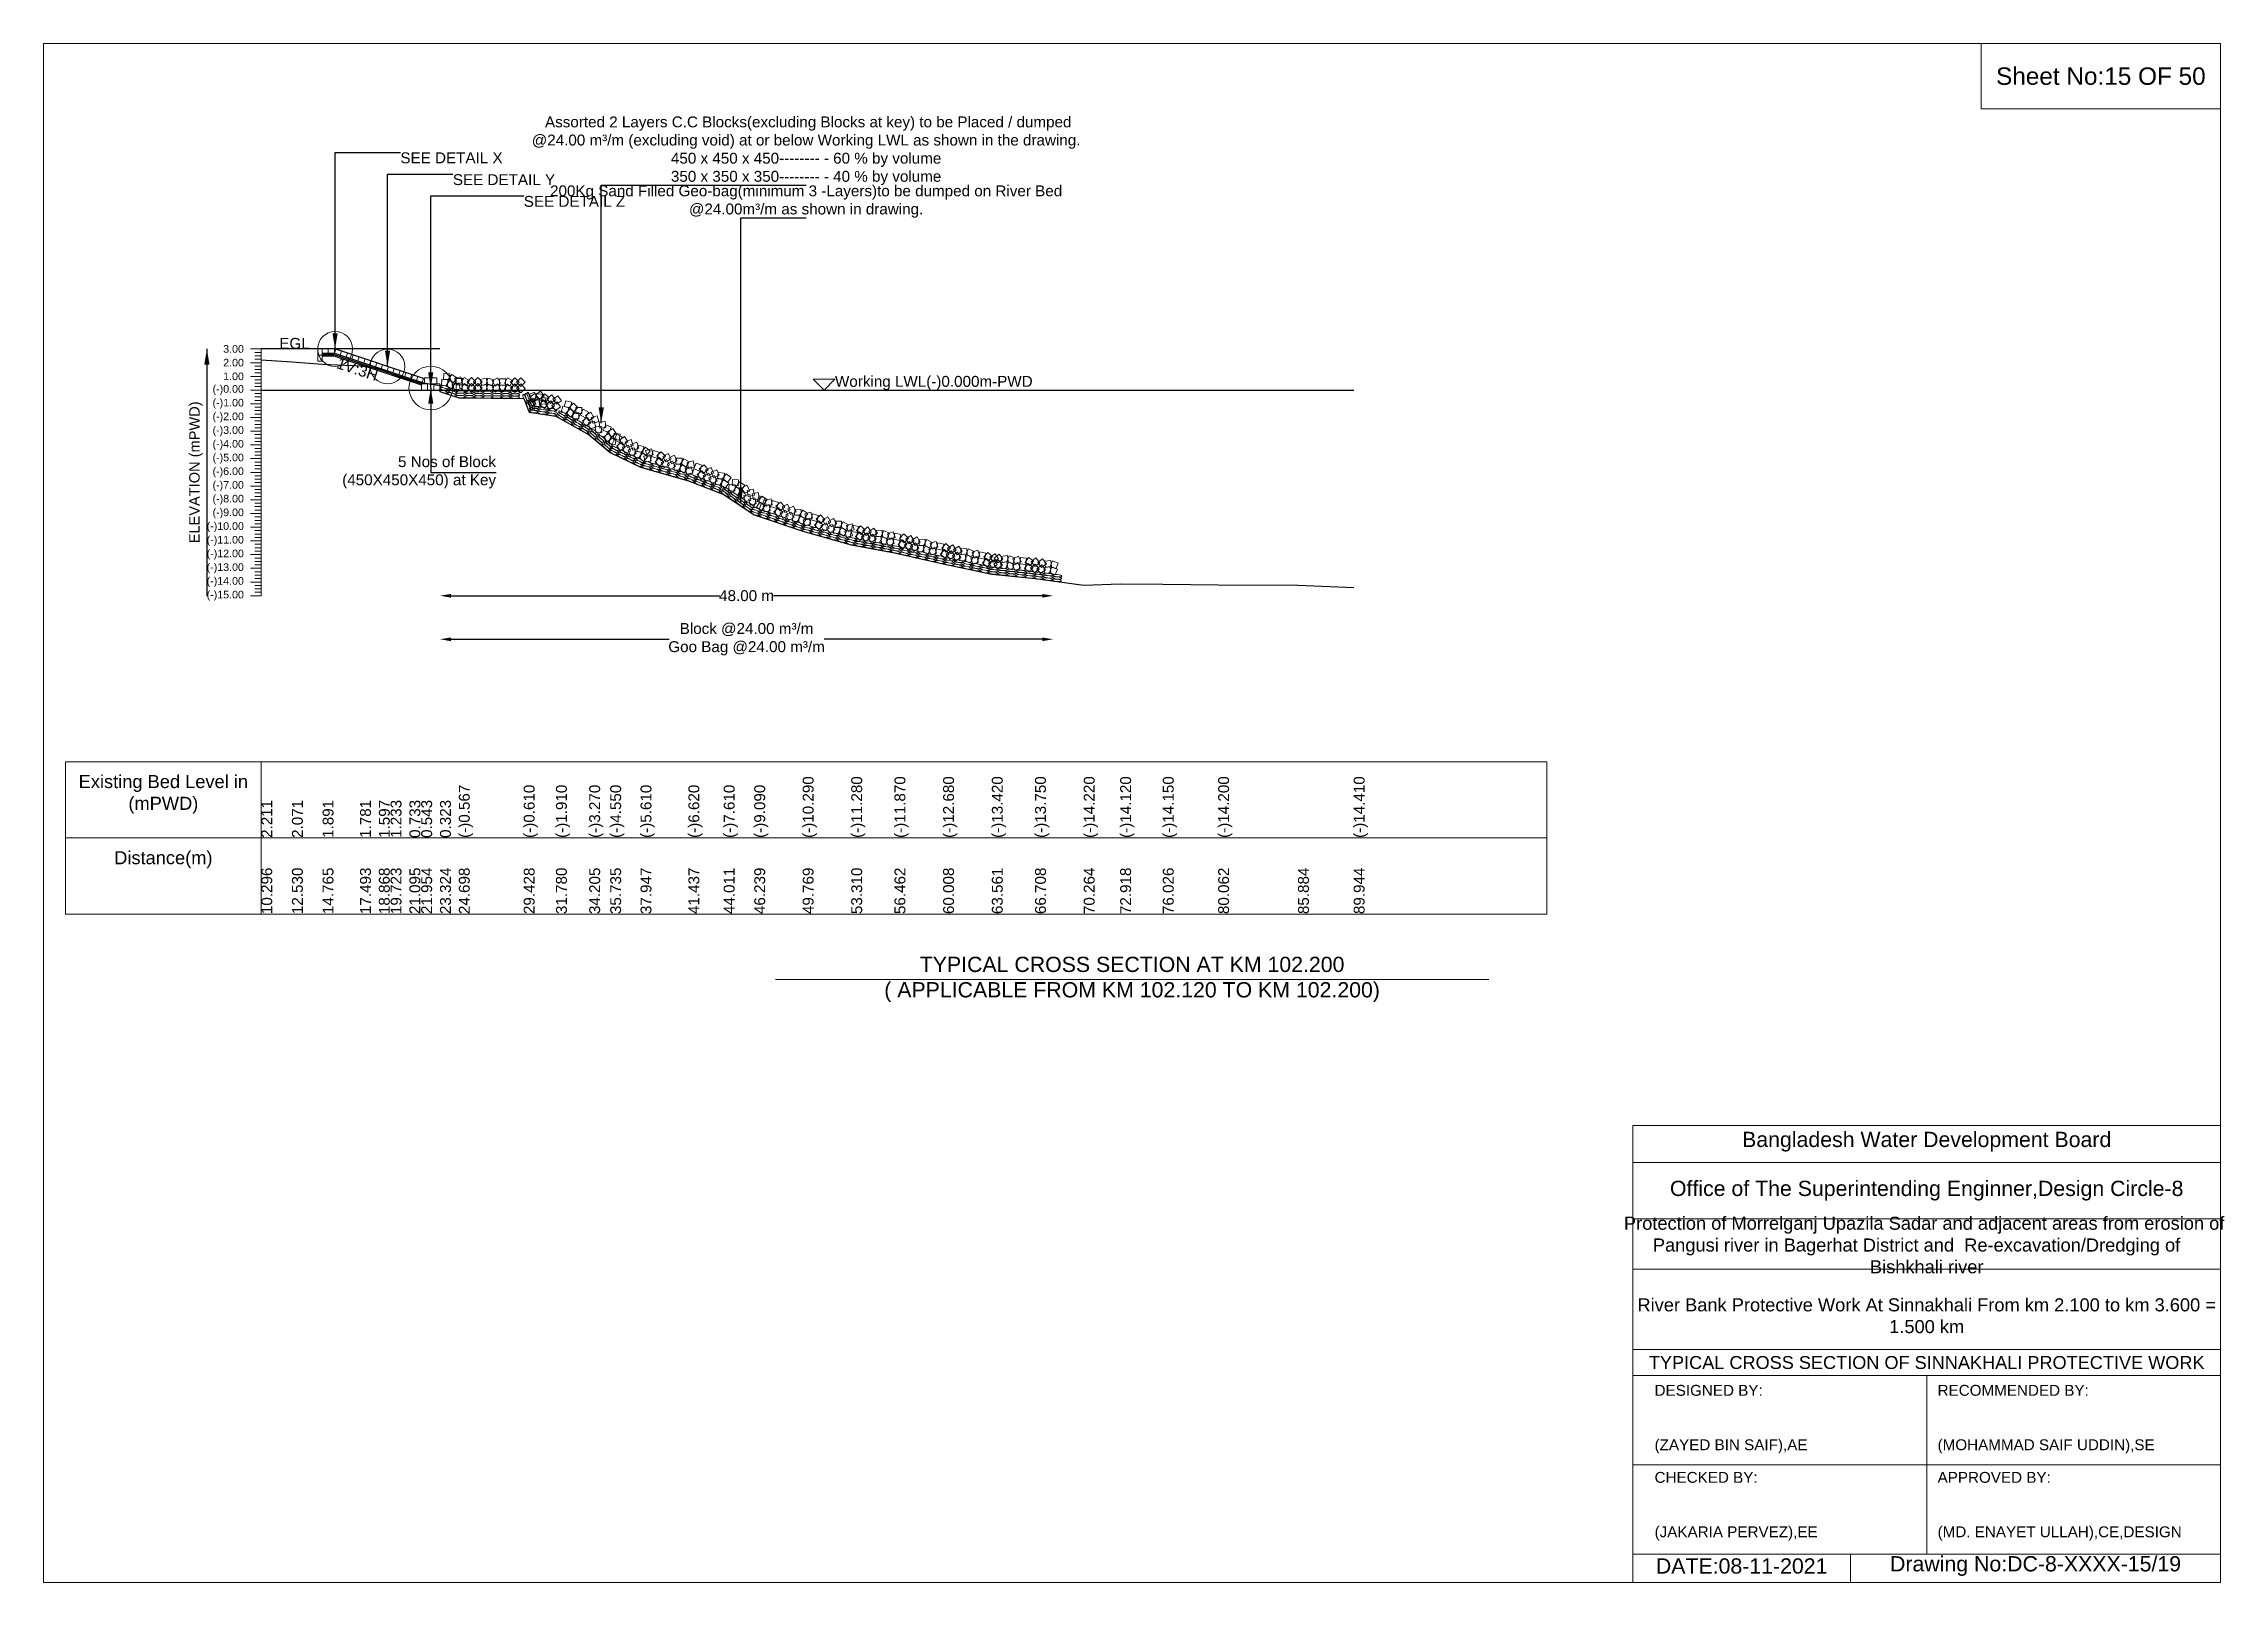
# Model space of a CAD drawing. Header units: inches. Extents: x 89000 to 380017, y -7071 to 0.
# Drawn here: x 310000 to 320017, y -7071 to 0 of the extents above; entities that cross this region are included whole.
import ezdxf

# ---------------------------------------------------------------- set-up
doc = ezdxf.new("R2010")
doc.units = ezdxf.units.IN
doc.header["$LTSCALE"] = 7
doc.header["$MEASUREMENT"] = 0
for name, color, linetype, lineweight in [('Cross section Data Border', 7, 'Continuous', 9), ('Cross Section Labels', 7, 'Continuous', 9), ('Existing_Bed_Level for Xsection', 7, 'Continuous', 25), ('Long Section Labels', 7, 'Continuous', 9)]:
    doc.layers.add(name, color=color, linetype=linetype, lineweight=lineweight)
doc.styles.get("Standard").update_dxf_attribs({"font": 'arial.ttf'})
doc.dimstyles.new('Appron Lebeling Style', dxfattribs={"dimtxt": 50, "dimasz": 50, "dimexe": 0.18, "dimexo": 0.0625, "dimgap": 0.09, "dimtad": 0, "dimtih": 1, "dimtoh": 1, "dimdec": 4, "dimzin": 0, "dimdsep": 46, "dimtxsty": 'Standard', "dimcen": 0.09, "dimse1": 1, "dimse2": 1, "dimadec": 0, "dimazin": 0, "dimtfac": 1, "dimtdec": 4, "dimtofl": 0, "dimtmove": 0, "dimatfit": 3, "dimfxl": 1, "dimtolj": 1, "dimtzin": 0, "dimarcsym": 0})
doc.dimstyles.get("Standard").update_dxf_attribs({"dimtxt": 0.18, "dimasz": 0.18, "dimexe": 0.18, "dimexo": 0.0625, "dimgap": 0.09, "dimtad": 0, "dimtih": 1, "dimtoh": 1, "dimdec": 4, "dimzin": 0, "dimdsep": 46, "dimtxsty": 'Standard', "dimcen": 0.09, "dimadec": 0, "dimazin": 0, "dimtfac": 1, "dimtdec": 4, "dimtofl": 0, "dimtmove": 0, "dimatfit": 3, "dimfxl": 1, "dimtolj": 1, "dimtzin": 0, "dimarcsym": 0})

msp = doc.modelspace()

# ---------------------------------------------------------------- texts
at = {"layer": 'Cross section Data Border', "char_height": 60, "width": 800, "attachment_point": 5}
for s, insert in [('Existing Bed Level in (mPWD)', (310550, -3450)), ('Distance(m)', (310550, -3750))]:
    msp.add_mtext(s, dxfattribs=dict(at, insert=insert))
at = {"layer": 'Cross Section Labels'}
for s, insert, char_height, attachment_point in [('Sheet No:15 OF 50', (319450, -150), 80, 5), (' Assorted 2 Layers C.C Blocks(excluding Blocks at key) to be Placed / dumped^J@24.00 m³/m (excluding void) at or below Working LWL as shown in the drawing.^J450 x 450 x 450-------- - 60 % by volume^J350 x 350 x 350-------- - 40 % by volume', (313502.6122, -650), 50, 8), ('SEE DETAIL X', (311638.82518, -500), 50, 1), ('SEE DETAIL Y', (311879.80018, -600), 50, 1), ('SEE DETAIL Z', (312205.82518, -700), 50, 1), ('200Kg Sand Filled Geo-bag(minimum 3 -Layers)to be dumped on River Bed^J@24.00m³/m as shown in drawing.', (313502.6122, -800), 50, 8), ('EGL', (311222.35813, -1403.17), 50, 9), ('Working LWL(-)0.000m-PWD', (313635.17518, -1592.17), 50, 7), ('5 Nos of Block ^J(450X450X450) at Key', (312078.25018, -1970.17), 50, 6), ('TYPICAL CROSS SECTION AT KM 102.200^J( APPLICABLE FROM KM 102.120 TO KM 102.200)', (315000, -4300), 70, 5), ('Bangladesh Water Development Board', (318650, -5046), 70, 5), ('Office of The Superintending Enginner,Design Circle-8', (318650, -5271), 70, 5)]:
    msp.add_mtext(s, dxfattribs=dict(at, insert=insert, char_height=char_height, attachment_point=attachment_point))
at = {"layer": 'Cross Section Labels', "insert": (311449.3515, -1473.21602), "char_height": 50, "attachment_point": 2, "rotation": 341.565051177}
msp.add_mtext('1V:3H', dxfattribs=at)
at = {"layer": 'Cross Section Labels'}
for s, insert, char_height, width, attachment_point in [('Protection of Morrelganj Upazila Sadar and adjacent areas from erosion of  Pangusi river in Bagerhat District and  Re-excavation/Dredging of     Bishkhali river', (318650, -5521), 60, 2800, 5), ('River Bank Protective Work At Sinnakhali From km 2.100 to km 3.600 = 1.500 km', (318650, -5846), 60, 2700, 5), ('TYPICAL CROSS SECTION OF SINNAKHALI PROTECTIVE WORK', (318650, -6061), 59.5765532, 2800, 5), ('DESIGNED BY:^J^J^J(ZAYED BIN SAIF),AE', (317400, -6321), 50, 1400, 4), ('RECOMMENDED BY:^J^J^J(MOHAMMAD SAIF UDDIN),SE', (318700, -6321), 50, 1400, 4), ('CHECKED BY:^J^J^J(JAKARIA PERVEZ),EE', (317400, -6721), 50, 1400, 4), ('APPROVED BY:^J^J^J(MD. ENAYET ULLAH),CE,DESIGN', (318700, -6721), 50, 1400, 4), ('DATE:08-11-2021', (317800, -6996), 70, 1400, 5), ('Drawing No:DC-8-XXXX-15/19', (319150, -6996), 70, 2200, 5)]:
    msp.add_mtext(s, dxfattribs=dict(at, insert=insert, char_height=char_height, width=width, attachment_point=attachment_point))
at = {"layer": 'Long Section Labels', "char_height": 35, "attachment_point": 6}
for s, insert in [('3.00', (310920, -1403.17)), ('2.00', (310920, -1466.17)), ('(-)0.00', (310920, -1592.17)), ('1.00', (310920, -1529.17)), ('(-)1.00', (310920, -1655.17)), ('(-)2.00', (310920, -1718.17)), ('(-)3.00', (310920, -1781.17)), ('(-)4.00', (310920, -1844.17)), ('(-)5.00', (310920, -1907.17)), ('(-)6.00', (310920, -1970.17)), ('(-)7.00', (310920, -2033.17)), ('(-)8.00', (310920, -2096.17)), ('(-)10.00', (310920, -2222.17)), ('(-)9.00', (310920, -2159.17)), ('(-)11.00', (310920, -2285.17)), ('(-)12.00', (310920, -2348.17)), ('(-)13.00', (310920, -2411.17)), ('(-)14.00', (310920, -2474.17)), ('(-)15.00', (310920, -2537.17))]:
    msp.add_mtext(s, dxfattribs=dict(at, insert=insert))
at = {"layer": 'Long Section Labels', "rotation": 90}
for s, insert, char_height, attachment_point in [('ELEVATION (mPWD)', (310700, -1970.17), 48, 5), ('(-)10.290', (313486.85182, -3650), 50, 1), ('(-)11.280', (313709.93124, -3650), 50, 1), ('(-)11.870', (313908.50504, -3650), 50, 1), ('(-)12.680', (314131.90026, -3650), 50, 1), ('(-)13.420', (314355.71794, -3650), 50, 1), ('(-)13.750', (314553.99948, -3650), 50, 1), ('(-)14.220', (314777.99399, -3650), 50, 1), ('(-)14.220', (314777.99399, -3650), 50, 1), ('(-)14.120', (314945.1943, -3650), 50, 1), ('(-)14.150', (315141.03291, -3650), 50, 1), ('(-)14.200', (315395.31126, -3650), 50, 1), ('(-)14.410', (316017.87422, -3650), 50, 1), ('2.211', (311000, -3650), 50, 1), ('2.071', (311140.76304, -3650), 50, 1), ('1.891', (311281.55915, -3650), 50, 1), ('1.781', (311453.42521, -3650), 50, 1), ('1.597', (311540.05692, -3650), 50, 1), ('1.233', (311593.92953, -3650), 50, 1), ('0.733', (311680.36176, -3650), 50, 1), ('0.543', (311734.5087, -3650), 50, 1), ('0.323', (311820.77518, -3650), 50, 1), ('(-)0.567', (311907.36052, -3650), 50, 1), ('(-)0.610', (312205.33161, -3650), 50, 1), ('(-)1.910', (312353.54662, -3650), 50, 1), ('(-)3.270', (312506.30685, -3650), 50, 1), ('(-)4.550', (312602.68892, -3650), 50, 1), ('(-)5.610', (312742.05721, -3650), 50, 1), ('(-)6.620', (312961.88732, -3650), 50, 1), ('(-)7.610', (313124.09112, -3650), 50, 1), ('(-)9.090', (313264.40156, -3650), 50, 1), ('10.296', (311000, -4000), 50, 1), ('12.530', (311140.76304, -4000), 50, 1), ('14.765', (311281.55915, -4000), 50, 1), ('17.493', (311453.42521, -4000), 50, 1), ('18.868', (311540.05692, -4000), 50, 1), ('19.723', (311593.92953, -4000), 50, 1), ('21.095', (311680.36176, -4000), 50, 1), ('21.954', (311734.5087, -4000), 50, 1), ('23.324', (311820.77518, -4000), 50, 1), ('23.324', (311820.77518, -4000), 50, 1), ('24.698', (311907.36052, -4000), 50, 1), ('29.428', (312205.33161, -4000), 50, 1), ('31.780', (312353.54662, -4000), 50, 1), ('34.205', (312506.30685, -4000), 50, 1), ('35.735', (312602.68892, -4000), 50, 1), ('37.947', (312742.05721, -4000), 50, 1), ('41.437', (312961.88732, -4000), 50, 1), ('44.011', (313124.09112, -4000), 50, 1), ('46.239', (313264.40156, -4000), 50, 1), ('49.769', (313486.85182, -4000), 50, 1), ('53.310', (313709.93124, -4000), 50, 1), ('56.462', (313908.50504, -4000), 50, 1), ('60.008', (314131.90026, -4000), 50, 1), ('63.561', (314355.71794, -4000), 50, 1), ('66.708', (314553.99948, -4000), 50, 1), ('70.264', (314777.99399, -4000), 50, 1), ('72.918', (314945.1943, -4000), 50, 1), ('76.026', (315141.03291, -4000), 50, 1), ('80.062', (315395.31126, -4000), 50, 1), ('85.884', (315762.04476, -4000), 50, 1), ('89.944', (316017.87422, -4000), 50, 1)]:
    msp.add_mtext(s, dxfattribs=dict(at, insert=insert, char_height=char_height, attachment_point=attachment_point))

# ---------------------------------------------------------------- blocks, each defined once
blk = doc.blocks.new('*D27')
at = {"layer": 'Cross Section Labels', "color": 0, "lineweight": -2, "transparency": 16777216}
for p, q in [((311871, -2537), (313106, -2537)), ((314587, -2537), (313353, -2537))]:
    blk.add_line(p, q, dxfattribs=at)
at = {"layer": 'Cross Section Labels', "color": 0, "transparency": 16777216}
for points in [[(311871, -2529), (311871, -2546), (311821, -2537)], [(314587, -2529), (314587, -2546), (314637, -2537)]]:
    blk.add_solid(points, dxfattribs=at)
at = {"layer": 'Defpoints', "color": 0, "transparency": 16777216}
for p in [(311821, -1592), (314637, -2469), (314637, -2537)]:
    blk.add_point(p, dxfattribs=at)
at = {"layer": 'Cross Section Labels', "color": 0, "transparency": 16777216, "insert": (313229, -2537), "char_height": 50, "attachment_point": 5}
blk.add_mtext('\\A1;48.00 m', dxfattribs=at)
blk = doc.blocks.new('*D28')
at = {"layer": 'Cross Section Labels', "color": 0, "lineweight": -2, "transparency": 16777216}
for p, q in [((311871, -2737), (312873, -2737)), ((314587, -2737), (313585, -2737))]:
    blk.add_line(p, q, dxfattribs=at)
at = {"layer": 'Cross Section Labels', "color": 0, "transparency": 16777216}
for points in [[(311871, -2729), (311871, -2746), (311821, -2737)], [(314587, -2729), (314587, -2746), (314637, -2737)]]:
    blk.add_solid(points, dxfattribs=at)
at = {"layer": 'Defpoints', "color": 0, "transparency": 16777216}
for p in [(311821, -1592), (314637, -2469), (314637, -2737)]:
    blk.add_point(p, dxfattribs=at)
at = {"layer": 'Cross Section Labels', "color": 0, "transparency": 16777216, "insert": (313229, -2737), "char_height": 50, "attachment_point": 5}
blk.add_mtext('\\A1;Block @24.00 m³/m ^JGoo Bag @24.00 m³/m ', dxfattribs=at)

# ---------------------------------------------------------------- dimensions: what is measured, and where the dimension line sits
at = {"layer": 'Cross Section Labels'}
for base, text, picture, middle in [((314637.41069, -2537.17), '48.00 m', '*D27', (313229.09294, -2537.17)), ((314637.41069, -2737.17), 'Block @24.00 m³/m ^JGoo Bag @24.00 m³/m ', '*D28', (313229.09294, -2737.17))]:
    dim = msp.add_linear_dim(base=base, p1=(311820.77518, -1592.17), p2=(314637.41069, -2469.44619), text=text, dimstyle='Appron Lebeling Style', dxfattribs=at)
    dim.commit()
    dim.dimension.update_dxf_attribs({"geometry": picture, "text_midpoint": middle})

# ---------------------------------------------------------------- linework, layer by layer
at = {"layer": 'Cross section Data Border'}
msp.add_lwpolyline([(310100, -3300), (316905.42684, -3300), (316905.42684, -4000), (310100, -4000)], close=True, dxfattribs=at)
for points in [[(311000, -3300), (311000, -4000)], [(310100, -3650), (316905.42684, -3650)]]:
    msp.add_lwpolyline(points, dxfattribs=at)
at = {"layer": 'Cross Section Labels'}
for points in [[(310000, 0), (320000, 0), (320000, -7071), (310000, -7071)], [(318900, 0), (320000, 0), (320000, -300), (318900, -300)], [(313585.17518, -1592.17), (313635.17518, -1542.17), (313535.17518, -1542.17)]]:
    msp.add_lwpolyline(points, close=True, dxfattribs=at)
for points in [[(313362, -4300), (315000, -4300), (316638, -4300)], [(317300, -7071), (317300, -4971), (320000, -4971)], [(317300, -5141), (320000, -5141)], [(317300, -5401), (320000, -5401)], [(317300, -5631), (320000, -5631)], [(317300, -6001), (320000, -6001)], [(317300, -6121), (320000, -6121)], [(318650, -6121), (318650, -6941)], [(317300, -6531), (320000, -6531)], [(317300, -6941), (320000, -6941)], [(318300, -6941), (318300, -7071)]]:
    msp.add_lwpolyline(points, dxfattribs=at)
for centre, radius in [((311338.82518, -1403.17), 80), ((311579.80018, -1483.495), 80), ((311778.25018, -1582.72), 100)]:
    msp.add_circle(centre, radius, dxfattribs=at)
at = {"layer": 'Existing_Bed_Level for Xsection'}
for points in [[(311820.77518, -1403.17), (311000, -1403.17)], [(311000, -1452.877), (311140.76304, -1461.697), (311281.55915, -1473.037), (311453.42521, -1479.967), (311540.05692, -1491.559), (311593.92953, -1514.491), (311680.36176, -1545.991), (311734.5087, -1557.961), (311820.77518, -1571.821), (311820.77518, -1598.911), (311907.36052, -1627.891), (312205.33161, -1630.6), (312230.84597, -1692.97), (312353.54662, -1712.5), (312506.30685, -1798.18), (312602.68892, -1878.82), (312742.05721, -1945.6), (312961.88732, -2009.23), (313124.09112, -2071.6), (313264.40156, -2164.84), (313486.85182, -2240.44), (313709.93124, -2302.81), (313908.50504, -2339.98), (314131.90026, -2391.01), (314355.71794, -2437.63), (314553.99948, -2458.42), (314777.99399, -2488.03), (314945.1943, -2481.73), (315141.03291, -2483.62), (315395.31126, -2486.77), (315762.04476, -2488.03), (316017.87422, -2500)], [(311749.90018, -1540.195), (311341.73484, -1404.13989), (311338.82518, -1403.17), (311335.75813, -1403.17), (311279.05813, -1403.17)], [(311279.05813, -1422.07), (311335.75813, -1422.07), (311749.90018, -1560.11735)], [(311279.05813, -1428.37), (311334.73578, -1428.37), (311741.08578, -1563.82)], [(311279.05813, -1434.67), (311333.71343, -1434.67), (311735.72518, -1568.67392)], [(311000, -1592.17), (316017.87422, -1592.17)]]:
    msp.add_lwpolyline(points, dxfattribs=at)
at = {"layer": 'Long Section Labels'}
for points in [[(311000, -1403.17), (310950, -1403.17)], [(311000, -1466.17), (310950, -1466.17)], [(311000, -1418.92), (310970, -1418.92)], [(311000, -1434.67), (310970, -1434.67)], [(311000, -1450.42), (310970, -1450.42)], [(311000, -1481.92), (310970, -1481.92)], [(311000, -1497.67), (310970, -1497.67)], [(311000, -2537.17), (311000, -2474.17), (311000, -2411.17), (311000, -2348.17), (311000, -2285.17), (311000, -2222.17), (311000, -2159.17), (311000, -2096.17), (311000, -2033.17), (311000, -1970.17), (311000, -1907.17), (311000, -1844.17), (311000, -1781.17), (311000, -1718.17), (311000, -1655.17), (311000, -1592.17), (311000, -1529.17), (311000, -1466.17), (311000, -1403.17)], [(311000, -1529.17), (310950, -1529.17)], [(311000, -1592.17), (310950, -1592.17)], [(311000, -1513.42), (310970, -1513.42)], [(311000, -1544.92), (310970, -1544.92)], [(311000, -1560.67), (310970, -1560.67)], [(311000, -1576.42), (310970, -1576.42)], [(311000, -1655.17), (310950, -1655.17)], [(311000, -1607.92), (310970, -1607.92)], [(311000, -1623.67), (310970, -1623.67)], [(311000, -1639.42), (310970, -1639.42)], [(311000, -1670.92), (310970, -1670.92)], [(311000, -1686.67), (310970, -1686.67)], [(311000, -1702.42), (310970, -1702.42)], [(311000, -1718.17), (310950, -1718.17)], [(311000, -1781.17), (310950, -1781.17)], [(311000, -1733.92), (310970, -1733.92)], [(311000, -1749.67), (310970, -1749.67)], [(311000, -1765.42), (310970, -1765.42)], [(311000, -1796.92), (310970, -1796.92)], [(311000, -1844.17), (310950, -1844.17)], [(311000, -1812.67), (310970, -1812.67)], [(311000, -1828.42), (310970, -1828.42)], [(311000, -1859.92), (310970, -1859.92)], [(311000, -1875.67), (310970, -1875.67)], [(311000, -1891.42), (310970, -1891.42)], [(311000, -1907.17), (310950, -1907.17)], [(311000, -1970.17), (310950, -1970.17)], [(311000, -1922.92), (310970, -1922.92)], [(311000, -1938.67), (310970, -1938.67)], [(311000, -1954.42), (310970, -1954.42)], [(311000, -1985.92), (310970, -1985.92)], [(311000, -2001.67), (310970, -2001.67)], [(311000, -2033.17), (310950, -2033.17)], [(311000, -2096.17), (310950, -2096.17)], [(311000, -2017.42), (310970, -2017.42)], [(311000, -2048.92), (310970, -2048.92)], [(311000, -2064.67), (310970, -2064.67)], [(311000, -2080.42), (310970, -2080.42)], [(311000, -2159.17), (310950, -2159.17)], [(311000, -2111.92), (310970, -2111.92)], [(311000, -2127.67), (310970, -2127.67)], [(311000, -2143.42), (310970, -2143.42)], [(311000, -2174.92), (310970, -2174.92)], [(311000, -2190.67), (310970, -2190.67)], [(311000, -2222.17), (310950, -2222.17)], [(311000, -2285.17), (310950, -2285.17)], [(311000, -2206.42), (310970, -2206.42)], [(311000, -2237.92), (310970, -2237.92)], [(311000, -2253.67), (310970, -2253.67)], [(311000, -2269.42), (310970, -2269.42)], [(311000, -2300.92), (310970, -2300.92)], [(311000, -2348.17), (310950, -2348.17)], [(311000, -2316.67), (310970, -2316.67)], [(311000, -2332.42), (310970, -2332.42)], [(311000, -2363.92), (310970, -2363.92)], [(311000, -2379.67), (310970, -2379.67)], [(311000, -2395.42), (310970, -2395.42)], [(311000, -2411.17), (310950, -2411.17)], [(311000, -2474.17), (310950, -2474.17)], [(311000, -2426.92), (310970, -2426.92)], [(311000, -2442.67), (310970, -2442.67)], [(311000, -2458.42), (310970, -2458.42)], [(311000, -2489.92), (310970, -2489.92)], [(311000, -2537.17), (310950, -2537.17)], [(311000, -2505.67), (310970, -2505.67)], [(311000, -2521.42), (310970, -2521.42)]]:
    msp.add_lwpolyline(points, dxfattribs=at)
for points in [[(311279.05813, -1403.17), (311260.15813, -1403.17), (311260.15813, -1431.52), (311279.05813, -1431.52)], [(311279.05813, -1431.52), (311260.15813, -1431.52), (311260.15813, -1459.87), (311279.05813, -1459.87)], [(311307.40813, -1403.17), (311279.05813, -1403.17), (311279.05813, -1422.07), (311307.40813, -1422.07)], [(311335.75813, -1403.17), (311307.40813, -1403.17), (311307.40813, -1422.07), (311335.75813, -1422.07)], [(311368.63001, -1413.10494), (311341.73484, -1404.13989), (311335.75813, -1422.07), (311362.6533, -1431.03506)], [(311395.52518, -1422.07), (311368.63001, -1413.10494), (311362.6533, -1431.03506), (311389.54847, -1440.00011)], [(311422.42035, -1431.03506), (311395.52518, -1422.07), (311389.54847, -1440.00011), (311416.44365, -1448.96517)], [(311449.31552, -1440.00011), (311422.42035, -1431.03506), (311416.44365, -1448.96517), (311443.33882, -1457.93023)], [(311476.21069, -1448.96517), (311449.31552, -1440.00011), (311443.33882, -1457.93023), (311470.23399, -1466.89529)], [(311503.10586, -1457.93023), (311476.21069, -1448.96517), (311470.23399, -1466.89529), (311497.12916, -1475.86034)], [(311530.00104, -1466.89529), (311503.10586, -1457.93023), (311497.12916, -1475.86034), (311524.02433, -1484.8254)], [(311556.89621, -1475.86034), (311530.00104, -1466.89529), (311524.02433, -1484.8254), (311550.9195, -1493.79046)], [(311583.79138, -1484.8254), (311556.89621, -1475.86034), (311550.9195, -1493.79046), (311577.81467, -1502.75551)], [(311610.68655, -1493.79046), (311583.79138, -1484.8254), (311577.81467, -1502.75551), (311604.70985, -1511.72057)], [(311637.58172, -1502.75551), (311610.68655, -1493.79046), (311604.70985, -1511.72057), (311631.60502, -1520.68563)], [(311664.47689, -1511.72057), (311637.58172, -1502.75551), (311631.60502, -1520.68563), (311658.50019, -1529.65069)], [(311691.37207, -1520.68563), (311664.47689, -1511.72057), (311658.50019, -1529.65069), (311685.39536, -1538.61574)], [(311718.26724, -1529.65069), (311691.37207, -1520.68563), (311685.39536, -1538.61574), (311712.29053, -1547.5808)], [(311745.16241, -1538.61574), (311718.26724, -1529.65069), (311712.29053, -1547.5808), (311739.1857, -1556.54586)], [(311764.07518, -1563.82), (311735.72518, -1563.82), (311735.72518, -1592.17), (311764.07518, -1592.17)], [(311778.25018, -1535.47), (311749.90018, -1535.47), (311749.90018, -1563.82), (311778.25018, -1563.82)], [(311792.42518, -1563.82), (311764.07518, -1563.82), (311764.07518, -1592.17), (311792.42518, -1592.17)], [(311806.60018, -1535.47), (311778.25018, -1535.47), (311778.25018, -1563.82), (311806.60018, -1563.82)], [(311820.77518, -1563.82), (311792.42518, -1563.82), (311792.42518, -1592.17), (311820.77518, -1592.17)], [(311857.53417, -1544.07492), (311829.23686, -1542.34724), (311827.50918, -1570.64455), (311855.80649, -1572.37223)], [(311866.53225, -1517.19078), (311838.23494, -1515.4631), (311836.50726, -1543.76041), (311864.80457, -1545.48809)], [(311889.05102, -1562.36697), (311865.41495, -1546.71261), (311849.7606, -1570.34868), (311873.39667, -1586.00303)], [(311898.04911, -1535.48283), (311874.41304, -1519.82847), (311858.75869, -1543.46454), (311882.39475, -1559.11889)], [(311907.3659, -1558.64709), (311879.58113, -1564.27996), (311885.214, -1592.06473), (311912.99877, -1586.43186)], [(311916.36399, -1531.76295), (311888.57922, -1537.39582), (311894.21208, -1565.18059), (311921.99685, -1559.54772)], [(311923.2623, -1567.55307), (311894.91347, -1567.29534), (311894.65574, -1595.64417), (311923.00457, -1595.9019)], [(311923.52003, -1539.20424), (311895.1712, -1538.94651), (311894.91347, -1567.29534), (311923.2623, -1567.55307)], [(311956.71462, -1576.83257), (311932.28406, -1562.44958), (311917.90107, -1586.88013), (311942.33163, -1601.26313)], [(311956.97235, -1548.48374), (311932.5418, -1534.10075), (311918.15881, -1558.53131), (311942.58936, -1572.9143)], [(311965.8469, -1562.06851), (311945.6111, -1581.92386), (311965.46645, -1602.15966), (311985.70225, -1582.30431)], [(311966.10463, -1533.71968), (311945.86883, -1553.57503), (311965.72418, -1573.81083), (311985.95998, -1553.95548)], [(312014.05122, -1582.54608), (311994.17977, -1562.3261), (311973.95978, -1582.19755), (311993.83124, -1602.41754)], [(312014.30896, -1554.19725), (311994.4375, -1533.97727), (311974.21752, -1553.84873), (311994.08897, -1574.06871)], [(312032.53152, -1565.35859), (312005.08337, -1572.45236), (312012.17714, -1599.90051), (312039.62529, -1592.80674)], [(312032.78925, -1537.00976), (312005.3411, -1544.10353), (312012.43488, -1571.55168), (312039.88303, -1564.45791)], [(312068.1563, -1573.02579), (312040.84167, -1565.43414), (312033.25002, -1592.74878), (312060.56466, -1600.34043)], [(312068.41404, -1544.67696), (312041.0994, -1537.08531), (312033.50775, -1564.39995), (312060.82239, -1571.9916)], [(312084.42778, -1563.83279), (312059.73976, -1577.76922), (312073.67619, -1602.45724), (312098.36422, -1588.52081)], [(312084.68552, -1535.48396), (312059.9975, -1549.42039), (312073.93393, -1574.10841), (312098.62195, -1560.17198)], [(312121.7041, -1569.3572), (312093.35527, -1569.09947), (312093.09754, -1597.4483), (312121.44637, -1597.70603)], [(312121.96183, -1541.00837), (312093.613, -1540.75064), (312093.35527, -1569.09947), (312121.7041, -1569.3572)], [(312155.15642, -1578.6367), (312130.72586, -1564.25371), (312116.34287, -1588.68426), (312140.77343, -1603.06726)], [(312155.41415, -1550.28787), (312130.9836, -1535.90488), (312116.60061, -1560.33544), (312141.03116, -1574.71843)], [(312164.2887, -1563.87264), (312144.0529, -1583.72799), (312163.90825, -1603.96379), (312184.14405, -1584.10844)], [(312164.54643, -1535.52381), (312144.31063, -1555.37916), (312164.16598, -1575.61496), (312184.40178, -1555.75961)], [(312212.49302, -1584.35021), (312192.62157, -1564.13023), (312172.40158, -1584.00169), (312192.27304, -1604.22167)], [(312212.75076, -1556.00138), (312192.8793, -1535.7814), (312172.65932, -1555.65286), (312192.53077, -1575.87284)], [(312255.06259, -1601.62575), (312228.58176, -1611.74939), (312238.70541, -1638.23022), (312265.18624, -1628.10657)], [(312299.98851, -1618.95773), (312282.82448, -1596.39407), (312260.26082, -1613.5581), (312277.42485, -1636.12176)], [(312250.60628, -1629.62331), (312224.12545, -1639.74696), (312234.2491, -1666.22779), (312260.72993, -1656.10414)], [(312273.74916, -1629.69174), (312256.58513, -1607.12808), (312234.02147, -1624.29211), (312251.1855, -1646.85577)], [(312280.46709, -1665.50767), (312276.89571, -1637.38352), (312248.77156, -1640.95489), (312252.34294, -1669.07904)], [(312286.6522, -1640.61124), (312258.65463, -1636.15492), (312254.19832, -1664.15249), (312282.19588, -1668.6088)], [(312291.10851, -1612.61367), (312263.11094, -1608.15736), (312258.65463, -1636.15492), (312286.6522, -1640.61124)], [(312306.70644, -1654.77365), (312303.13506, -1626.6495), (312275.01091, -1630.22088), (312278.58229, -1658.34503)], [(312318.35983, -1654.74605), (312296.33069, -1636.90117), (312278.48582, -1658.93031), (312300.51495, -1676.77518)], [(312322.81614, -1626.74848), (312300.78701, -1608.9036), (312282.94213, -1630.93274), (312304.97127, -1648.77762)], [(312329.57936, -1641.49848), (312306.62438, -1658.13552), (312323.26142, -1681.0905), (312346.2164, -1664.45346)], [(312334.03567, -1613.50091), (312311.08069, -1630.13795), (312327.71773, -1653.09294), (312350.67272, -1636.45589)], [(312374.21648, -1668.89401), (312357.56116, -1645.95228), (312334.61943, -1662.6076), (312351.27475, -1685.54933)], [(312378.67279, -1640.89644), (312362.01748, -1617.95471), (312339.07575, -1634.61003), (312355.73106, -1657.55176)], [(312412.49869, -1672.56646), (312385.02412, -1665.57571), (312378.03337, -1693.05028), (312405.50794, -1700.04103)], [(312426.36713, -1647.84019), (312398.89257, -1640.84944), (312391.90182, -1668.32401), (312419.37639, -1675.31476)], [(312440.03728, -1696.43144), (312419.74692, -1676.63184), (312399.94733, -1696.9222), (312420.23769, -1716.72179)], [(312453.90573, -1671.70516), (312433.61537, -1651.90557), (312413.81577, -1672.19593), (312434.10613, -1691.99552)], [(312458.72472, -1696.20339), (312430.3767, -1696.53913), (312430.71244, -1724.88714), (312459.06045, -1724.5514)], [(312472.59316, -1671.47712), (312444.24515, -1671.81285), (312444.58089, -1700.16086), (312472.9289, -1699.82513)], [(312502.61066, -1694.25852), (312477.88439, -1680.39008), (312464.01594, -1705.11635), (312488.74221, -1718.9848)], [(312527.469, -1718.49136), (312512.97505, -1694.12647), (312488.61015, -1708.62042), (312503.1041, -1732.98531)], [(312488.74221, -1718.9848), (312464.01594, -1705.11635), (312450.14749, -1729.84263), (312474.87377, -1743.71107)], [(312513.60055, -1743.21763), (312499.1066, -1718.85274), (312474.74171, -1733.34669), (312489.23566, -1757.71158)], [(312528.71084, -1734.6704), (312501.41719, -1742.33717), (312509.08397, -1769.63082), (312536.37761, -1761.96404)], [(312542.57928, -1709.94412), (312515.28564, -1717.6109), (312522.95242, -1744.90454), (312550.24606, -1737.23777)], [(312564.29633, -1786.31302), (312561.77391, -1758.07546), (312533.53635, -1760.59788), (312536.05877, -1788.83544)], [(312582.48834, -1764.56968), (312579.96593, -1736.33211), (312551.72836, -1738.85453), (312554.25078, -1767.09209)], [(312589.48603, -1784.76051), (312563.77273, -1772.82112), (312551.83335, -1798.53442), (312577.54665, -1810.4738)], [(312607.67804, -1763.01716), (312581.96474, -1751.07778), (312570.02536, -1776.79107), (312595.73866, -1788.73046)], [(312612.14922, -1813.29629), (312595.85985, -1790.09329), (312572.65686, -1806.38266), (312588.94622, -1829.58566)], [(312630.34123, -1791.55294), (312614.05186, -1768.34995), (312590.84887, -1784.63931), (312607.13824, -1807.84231)], [(312648.74998, -1794.77635), (312620.82661, -1789.87656), (312615.92682, -1817.79993), (312643.85019, -1822.69972)], [(312657.95748, -1806.80153), (312632.39095, -1794.55102), (312620.14044, -1820.11755), (312645.70697, -1832.36806)], [(312630.55797, -1816.5197), (312602.6346, -1811.61991), (312597.73481, -1839.54328), (312625.65818, -1844.44307)], [(312645.70697, -1832.36806), (312620.14044, -1820.11755), (312607.88993, -1845.68408), (312633.45646, -1857.93459)], [(312672.07145, -1854.95304), (312656.04143, -1831.57011), (312632.65851, -1847.60013), (312648.68852, -1870.98305)], [(312684.32196, -1829.38651), (312668.29194, -1806.00358), (312644.90902, -1822.0336), (312660.93903, -1845.41652)], [(312686.60112, -1845.45228), (312659.85669, -1854.85748), (312669.26189, -1881.60191), (312696.00632, -1872.19671)], [(312698.85164, -1819.88575), (312672.1072, -1829.29095), (312681.5124, -1856.03538), (312708.25684, -1846.63018)], [(312721.57975, -1884.43283), (312712.15326, -1857.69589), (312685.41632, -1867.12238), (312694.84282, -1893.85932)], [(312733.83026, -1858.8663), (312724.40377, -1832.12936), (312697.66683, -1841.55585), (312707.09333, -1868.29279)], [(312745.6033, -1876.69977), (312717.73622, -1871.48938), (312712.52583, -1899.35646), (312740.39291, -1904.56685)], [(312757.85382, -1851.13324), (312729.98673, -1845.92285), (312724.77634, -1873.78993), (312752.64343, -1879.00032)], [(312774.61885, -1898.74538), (312753.09785, -1880.29087), (312734.64334, -1901.81188), (312756.16435, -1920.26638)], [(312786.86937, -1873.17885), (312765.34836, -1854.72434), (312746.89385, -1876.24535), (312768.41486, -1894.69985)], [(312784.62209, -1889.55968), (312757.0931, -1896.33295), (312763.86637, -1923.86194), (312791.39536, -1917.08868)], [(312792.50447, -1862.32752), (312764.97547, -1869.10079), (312771.74874, -1896.62978), (312799.27773, -1889.85651)], [(312819.03366, -1904.91829), (312791.8015, -1897.03592), (312783.91913, -1924.26808), (312811.15129, -1932.15045)], [(312826.91603, -1877.68612), (312799.68387, -1869.80375), (312791.8015, -1897.03592), (312819.03366, -1904.91829)], [(312848.75128, -1922.86348), (312829.09649, -1902.43283), (312808.66583, -1922.08763), (312828.32063, -1942.51828)], [(312856.63365, -1895.63132), (312836.97886, -1875.20067), (312816.54821, -1894.85546), (312836.203, -1915.28612)], [(312869.40444, -1883.87194), (312844.56927, -1897.54442), (312858.24175, -1922.37959), (312883.07692, -1908.70711)], [(312910.31352, -1916.57415), (312896.62127, -1891.74987), (312871.79699, -1905.44212), (312885.48925, -1930.2664)], [(312861.52207, -1911.1041), (312836.6869, -1924.77658), (312850.35938, -1949.61175), (312875.19455, -1935.93927)], [(312902.43115, -1943.80631), (312888.7389, -1918.98203), (312863.91462, -1932.67429), (312877.60687, -1957.49856)], [(312924.85723, -1932.23038), (312896.51276, -1931.67049), (312895.95286, -1960.01496), (312924.29734, -1960.57485)], [(312932.7396, -1904.99822), (312904.39513, -1904.43832), (312903.83524, -1932.78279), (312932.17971, -1933.34269)], [(312957.10124, -1949.20787), (312932.84004, -1934.54101), (312918.17318, -1958.80221), (312942.43438, -1973.46907)], [(312964.98361, -1921.97571), (312940.72241, -1907.30885), (312926.05556, -1931.57005), (312950.31676, -1946.23691)], [(312975.24724, -1944.73628), (312947.71825, -1951.50955), (312954.49151, -1979.03854), (312982.0205, -1972.26528)], [(312983.12961, -1917.50412), (312955.60062, -1924.27739), (312962.37388, -1951.80638), (312989.90288, -1945.03311)], [(313013.67291, -1964.34541), (312987.21168, -1954.17063), (312977.03691, -1980.63186), (313003.49814, -1990.80663)], [(313023.84768, -1937.88418), (312997.38646, -1927.70941), (312987.21168, -1954.17063), (313013.67291, -1964.34541)], [(313041.75286, -1984.75823), (313023.91096, -1962.72668), (313001.87941, -1980.56858), (313019.72132, -2002.60013)], [(313051.92763, -1958.297), (313034.08573, -1936.26545), (313012.05419, -1954.10736), (313029.89609, -1976.1389)], [(313055.47946, -1974.13013), (313029.56932, -1985.63608), (313041.07526, -2011.54622), (313066.98541, -2000.04028)], [(313065.65424, -1947.6689), (313039.74409, -1959.17485), (313051.25004, -1985.085), (313077.16018, -1973.57905)], [(313093.45237, -2010.20015), (313081.92579, -1984.29917), (313056.02481, -1995.82575), (313067.55139, -2021.72673)], [(313103.62714, -1983.73892), (313092.10056, -1957.83795), (313066.19959, -1969.36452), (313077.72616, -1995.2655)], [(313116.78349, -2000.57779), (313088.58989, -1997.60404), (313085.61614, -2025.79765), (313113.80974, -2028.7714)], [(313126.95827, -1974.11657), (313098.76466, -1971.14282), (313095.79091, -1999.33642), (313123.98452, -2002.31017)], [(313157.63789, -1993.78053), (313134.71508, -1977.09919), (313118.03374, -2000.022), (313140.95655, -2016.70334)], [(313192.42442, -2004.12845), (313164.13159, -2002.32888), (313162.33203, -2030.62171), (313190.62485, -2032.42127)], [(313147.46312, -2020.24176), (313124.54031, -2003.56042), (313107.85897, -2026.48323), (313130.78178, -2043.16457)], [(313176.73367, -2027.74037), (313148.44084, -2025.9408), (313146.64128, -2054.23363), (313174.93411, -2056.0332)], [(313204.95073, -2052.71716), (313181.33881, -2037.02641), (313165.64806, -2060.63834), (313189.25999, -2076.32908)], [(313220.64148, -2029.10524), (313197.02956, -2013.41449), (313181.33881, -2037.02641), (313204.95073, -2052.71716)], [(313227.914, -2078.75282), (313215.29564, -2053.36582), (313189.90865, -2065.98418), (313202.527, -2091.37117)], [(313243.60475, -2055.14089), (313230.98639, -2029.7539), (313205.59939, -2042.37225), (313218.21775, -2067.75925)], [(313243.62493, -2071.36751), (313215.83151, -2076.95756), (313221.42157, -2104.75098), (313249.21498, -2099.16092)], [(313259.31567, -2047.75559), (313231.52226, -2053.34564), (313237.11231, -2081.13905), (313264.90573, -2075.549)], [(313272.83574, -2114.83838), (313267.22355, -2087.04942), (313239.4346, -2092.66161), (313245.04678, -2120.45056)], [(313288.52648, -2091.22645), (313282.9143, -2063.4375), (313255.12535, -2069.04968), (313260.73753, -2096.83863)], [(313297.70196, -2110.52536), (313270.83172, -2101.48587), (313261.79222, -2128.35611), (313288.66247, -2137.39561)], [(313313.39271, -2086.91344), (313286.52246, -2077.87395), (313277.48297, -2104.74419), (313304.35322, -2113.78368)], [(313323.24003, -2095.40524), (313299.67664, -2079.6417), (313283.9131, -2103.2051), (313307.4765, -2118.96863)], [(313341.57192, -2091.77014), (313313.76139, -2097.2744), (313319.26566, -2125.08493), (313347.07619, -2119.58067)], [(313375.24331, -2108.68997), (313348.40108, -2099.5676), (313339.27872, -2126.40983), (313366.12094, -2135.53219)], [(313314.11767, -2122.24746), (313290.55427, -2106.48393), (313274.79074, -2130.04732), (313298.35413, -2145.81086)], [(313332.44956, -2118.61236), (313304.63903, -2124.11662), (313310.14329, -2151.92715), (313337.95382, -2146.42289)], [(313366.12094, -2135.53219), (313339.27872, -2126.40983), (313330.15636, -2153.25205), (313356.99858, -2162.37441)], [(313394.98475, -2154.82073), (313376.28712, -2133.51061), (313354.977, -2152.20824), (313373.67463, -2173.51836)], [(313404.10711, -2127.9785), (313385.40948, -2106.66838), (313364.09936, -2125.36601), (313382.79699, -2146.67613)], [(313408.28114, -2143.6591), (313382.84535, -2156.1788), (313395.36506, -2181.6146), (313420.80085, -2169.09489)], [(313417.4035, -2116.81687), (313391.96771, -2129.33658), (313404.48742, -2154.77237), (313429.92321, -2142.25266)], [(313447.64821, -2178.20214), (313435.10825, -2152.77632), (313409.68244, -2165.31628), (313422.22239, -2190.7421)], [(313456.77057, -2151.35991), (313444.23061, -2125.9341), (313418.8048, -2138.47406), (313431.34476, -2163.89987)], [(313470.58134, -2167.66635), (313442.29233, -2165.80778), (313440.43375, -2194.09679), (313468.72277, -2195.95537)], [(313479.7037, -2140.82413), (313451.41469, -2138.96556), (313449.55612, -2167.25457), (313477.84513, -2169.11314)], [(313502.01323, -2186.10401), (313478.44984, -2170.34047), (313462.68631, -2193.90387), (313486.2497, -2209.6674)], [(313511.1356, -2159.26178), (313487.5722, -2143.49825), (313471.80867, -2167.06164), (313495.37206, -2182.82518)], [(313517.10888, -2180.71597), (313489.64284, -2187.74016), (313496.66704, -2215.2062), (313524.13307, -2208.182)], [(313524.74242, -2153.41301), (313497.27638, -2160.4372), (313504.30058, -2187.90324), (313531.76661, -2180.87905)], [(313551.65917, -2195.75991), (313524.35621, -2188.12637), (313516.72267, -2215.42933), (313544.02563, -2223.06287)], [(313559.2927, -2168.45695), (313531.98975, -2160.82342), (313524.35621, -2188.12637), (313551.65917, -2195.75991)], [(313581.5393, -2213.43318), (313561.69889, -2193.18273), (313541.44845, -2213.02315), (313561.28886, -2233.27359)], [(313589.17284, -2186.13022), (313569.33243, -2165.87977), (313549.08199, -2185.72019), (313568.9224, -2205.97063)], [(313594.20225, -2201.55775), (313569.49288, -2215.45629), (313583.39142, -2240.16566), (313608.10079, -2226.26712)], [(313601.83579, -2174.25479), (313577.12642, -2188.15333), (313591.02496, -2212.8627), (313615.73433, -2198.96416)], [(313643.04159, -2206.58232), (313629.12337, -2181.88403), (313604.42508, -2195.80224), (313618.34329, -2220.50054)], [(313665.3611, -2194.80223), (313637.0127, -2194.50101), (313636.71148, -2222.84941), (313665.05988, -2223.15063)], [(313697.75869, -2211.48477), (313673.36466, -2197.03992), (313658.91981, -2221.43395), (313683.31384, -2235.8788)], [(313635.40805, -2233.88528), (313621.48983, -2209.18699), (313596.79154, -2223.1052), (313610.70975, -2247.8035)], [(313657.72756, -2222.10519), (313629.37916, -2221.80397), (313629.07794, -2250.15237), (313657.42634, -2250.45359)], [(313690.12515, -2238.78773), (313665.73112, -2224.34288), (313651.28627, -2248.73691), (313675.6803, -2263.18176)], [(313708.22959, -2234.15074), (313680.76355, -2241.17494), (313687.78775, -2268.64098), (313715.25379, -2261.61678)], [(313715.86313, -2206.84778), (313688.39709, -2213.87198), (313695.42129, -2241.33802), (313722.88733, -2234.31382)], [(313737.96425, -2246.52692), (313710.09824, -2241.31083), (313704.88214, -2269.17684), (313732.74816, -2274.39294)], [(313743.18035, -2218.66091), (313715.31433, -2213.44481), (313710.09824, -2241.31083), (313737.96425, -2246.52692)], [(313769.27574, -2261.51883), (313747.74007, -2243.08145), (313729.30268, -2264.61712), (313750.83836, -2283.05451)], [(313774.49184, -2233.65282), (313752.95616, -2215.21543), (313734.51878, -2236.75111), (313756.05445, -2255.18849)], [(313780.85141, -2248.58129), (313757.45245, -2264.58789), (313773.45905, -2287.98685), (313796.85801, -2271.98025)], [(313786.0675, -2220.71528), (313762.66854, -2236.72188), (313778.67514, -2260.12084), (313802.0741, -2244.11424)], [(313824.72696, -2277.18066), (313808.70173, -2253.79445), (313785.31553, -2269.81968), (313801.34075, -2293.20588)], [(313829.94306, -2249.31464), (313813.91783, -2225.92844), (313790.53162, -2241.95366), (313806.55685, -2265.33987)], [(313845.93052, -2263.49343), (313817.66443, -2265.673), (313819.844, -2293.93909), (313848.11009, -2291.75953)], [(313851.14662, -2235.62742), (313822.88053, -2237.80698), (313825.06009, -2266.07308), (313853.32618, -2263.89351)], [(313879.66316, -2277.27822), (313854.09914, -2265.02247), (313841.84339, -2290.5865), (313867.40741, -2302.84224)], [(313884.87925, -2249.4122), (313859.31523, -2237.15646), (313847.05949, -2262.72048), (313872.62351, -2274.97623)], [(313897.29261, -2271.07541), (313870.54625, -2280.47514), (313879.94598, -2307.22149), (313906.69233, -2297.82177)], [(313902.5087, -2243.2094), (313875.76235, -2252.60912), (313885.16207, -2279.35548), (313911.90843, -2269.95575)], [(313933.02636, -2283.03959), (313905.16035, -2277.82349), (313899.94425, -2305.68951), (313927.81027, -2310.9056)], [(313938.24246, -2255.17357), (313910.37644, -2249.95748), (313905.16035, -2277.82349), (313933.02636, -2283.03959)], [(313965.95213, -2300.27091), (313945.16197, -2280.99679), (313925.88785, -2301.78695), (313946.67801, -2321.06107)], [(313972.26548, -2272.63282), (313951.47532, -2253.3587), (313932.2012, -2274.14886), (313952.99136, -2293.42298)], [(313978.03008, -2287.80098), (313954.01678, -2302.87029), (313969.08609, -2326.88359), (313993.09939, -2311.81427)], [(313984.34343, -2260.16289), (313960.33013, -2275.2322), (313975.39944, -2299.24549), (313999.41274, -2284.17618)], [(314020.74103, -2318.11206), (314005.65261, -2294.11077), (313981.65132, -2309.1992), (313996.73975, -2333.20049)], [(314027.05438, -2290.47397), (314011.96595, -2266.47268), (313987.96467, -2281.56111), (314003.0531, -2305.5624)], [(314048.78233, -2277.63545), (314020.45218, -2278.69617), (314021.5129, -2307.02632), (314049.84305, -2305.9656)], [(314081.9438, -2292.74266), (314056.88413, -2279.48614), (314043.62761, -2304.54581), (314068.68729, -2317.80233)], [(314099.80463, -2287.24145), (314072.70767, -2295.57675), (314081.04297, -2322.67371), (314108.13993, -2314.33841)], [(314135.03761, -2300.60856), (314107.39952, -2294.29521), (314101.08617, -2321.9333), (314128.72427, -2328.24665)], [(314165.73213, -2316.82626), (314144.94197, -2297.55214), (314125.66784, -2318.3423), (314146.45801, -2337.61642)], [(314176.1364, -2303.49009), (314152.41712, -2319.01808), (314167.9451, -2342.73736), (314191.66438, -2327.20937)], [(314042.46898, -2305.27354), (314014.13883, -2306.33427), (314015.19955, -2334.66441), (314043.5297, -2333.60369)], [(314075.63046, -2320.38075), (314050.57078, -2307.12423), (314037.31427, -2332.1839), (314062.37394, -2345.44042)], [(314093.49128, -2314.87954), (314066.39432, -2323.21485), (314074.72962, -2350.31181), (314101.82658, -2341.9765)], [(314128.72427, -2328.24665), (314101.08617, -2321.9333), (314094.77282, -2349.5714), (314122.41092, -2355.88474)], [(314159.41878, -2344.46435), (314138.62862, -2325.19023), (314119.3545, -2345.98039), (314140.14466, -2365.25451)], [(314170.35533, -2331.2444), (314146.63605, -2346.77239), (314162.16403, -2370.49167), (314185.88331, -2354.96368)], [(314213.64088, -2360.72913), (314198.09401, -2337.02222), (314174.3871, -2352.56909), (314189.93397, -2376.27599)], [(314219.42195, -2332.97482), (314203.87508, -2309.26791), (314180.16817, -2324.81478), (314195.71504, -2348.52168)], [(314235.1181, -2347.47544), (314206.81356, -2349.08038), (314208.4185, -2377.38491), (314236.72304, -2375.77998)], [(314240.89917, -2319.72113), (314212.59464, -2321.32607), (314214.19957, -2349.6306), (314242.50411, -2348.02567)], [(314268.56376, -2361.94261), (314243.25397, -2349.1701), (314230.48146, -2374.47989), (314255.79125, -2387.2524)], [(314274.34483, -2334.1883), (314249.03504, -2321.41579), (314236.26253, -2346.72558), (314261.57232, -2359.49809)], [(314286.31557, -2356.09919), (314259.38379, -2364.95367), (314268.23827, -2391.88545), (314295.17005, -2383.03097)], [(314292.09664, -2328.34488), (314265.16486, -2337.19936), (314274.01934, -2364.13114), (314300.95112, -2355.27666)], [(314321.79892, -2368.78677), (314294.04461, -2363.0057), (314288.26354, -2390.76001), (314316.01785, -2396.54108)], [(314327.57999, -2341.03246), (314299.82568, -2335.25139), (314294.04461, -2363.0057), (314321.79892, -2368.78677)], [(314352.79941, -2384.41163), (314331.64271, -2365.54059), (314312.77166, -2386.69729), (314333.92837, -2405.56834)], [(314358.58049, -2356.65732), (314337.42378, -2337.78628), (314318.55274, -2358.94298), (314339.70944, -2377.81403)], [(314364.6355, -2371.7119), (314340.91622, -2387.23989), (314356.4442, -2410.95916), (314380.16348, -2395.43118)], [(314370.41657, -2343.95759), (314346.69729, -2359.48558), (314362.22527, -2383.20486), (314385.94455, -2367.67687)], [(314403.9861, -2396.1241), (314386.13058, -2374.10359), (314364.11007, -2391.95911), (314381.96559, -2413.97962)], [(314406.94242, -2367.92866), (314389.08689, -2345.90815), (314367.06639, -2363.76367), (314384.92191, -2385.78418)], [(314424.01923, -2380.77467), (314396.02027, -2385.22222), (314400.46782, -2413.22118), (314428.46678, -2408.77363)], [(314426.97554, -2352.57923), (314398.97658, -2357.02678), (314403.42413, -2385.02574), (314431.42309, -2380.57819)], [(314458.75192, -2391.79969), (314432.28441, -2381.64128), (314422.126, -2408.10879), (314448.59351, -2418.2672)], [(314461.70824, -2363.60425), (314435.24072, -2353.44584), (314425.08231, -2379.91335), (314451.54983, -2390.07176)], [(314475.82493, -2384.19806), (314449.9219, -2395.72003), (314461.44386, -2421.62305), (314487.34689, -2410.10109)], [(314478.78124, -2356.00262), (314452.87822, -2367.52459), (314464.40018, -2393.42762), (314490.30321, -2381.90565)], [(314512.40571, -2393.24731), (314484.21027, -2390.291), (314481.25396, -2418.48643), (314509.44939, -2421.44275)], [(314515.36203, -2365.05188), (314487.16659, -2362.09556), (314484.21027, -2390.291), (314512.40571, -2393.24731)], [(314544.82227, -2405.67042), (314521.87249, -2389.02619), (314505.22827, -2411.97597), (314528.17805, -2428.62019)], [(314547.77859, -2377.47498), (314524.82881, -2360.83075), (314508.18459, -2383.78053), (314531.13436, -2400.42476)], [(314555.31908, -2391.84316), (314533.28436, -2409.68114), (314551.12234, -2431.71586), (314573.15706, -2413.87788)], [(314558.2754, -2363.64772), (314536.24067, -2381.4857), (314554.07865, -2403.52042), (314576.11338, -2385.68244)], [(314602.45838, -2418.10994), (314585.20294, -2395.61612), (314562.70911, -2412.87156), (314579.96455, -2435.36539)], [(314606.17367, -2390.00444), (314588.91822, -2367.51062), (314566.4244, -2384.76606), (314583.67984, -2407.25989)], [(314622.89799, -2403.30611), (314594.78931, -2406.99729), (314598.4805, -2435.10597), (314626.58918, -2431.41478)], [(314626.61328, -2375.20061), (314598.5046, -2378.89179), (314602.19579, -2407.00047), (314630.30446, -2403.30928)], [(314661.03615, -2387.15789), (314634.85209, -2376.2897), (314623.98391, -2402.47376), (314650.16797, -2413.34195)], [(314657.32087, -2415.26339), (314631.13681, -2404.3952), (314620.26862, -2430.57926), (314646.45268, -2441.44745)]]:
    msp.add_lwpolyline(points, close=True, dxfattribs=at)
for centre, major_axis in [((311835.96468, -1598.34792), (19.88231, -6.65458)), ((311839.36396, -1588.19169), (19.88231, -6.65458)), ((311842.76323, -1578.03546), (19.88231, -6.65458)), ((311875.72931, -1611.65709), (19.88231, -6.65458)), ((311879.12859, -1601.50086), (19.88231, -6.65458)), ((311882.52786, -1591.34463), (19.88231, -6.65458)), ((311914.38824, -1601.17879), (20.96553, -0.19061)), ((311956.3193, -1601.56), (20.96553, -0.19061)), ((311998.25037, -1601.94122), (20.96553, -0.19061)), ((312040.18144, -1602.32243), (20.96553, -0.19061)), ((312082.11251, -1602.70365), (20.96553, -0.19061)), ((312124.04357, -1603.08486), (20.96553, -0.19061)), ((312165.97464, -1603.46608), (20.96553, -0.19061)), ((312230.99571, -1622.61958), (7.9384, -19.40546)), ((311914.19351, -1622.5979), (20.96553, -0.19061)), ((311914.29087, -1611.88834), (20.96553, -0.19061)), ((311956.12457, -1622.97912), (20.96553, -0.19061)), ((311956.22194, -1612.26956), (20.96553, -0.19061)), ((311998.05564, -1623.36033), (20.96553, -0.19061)), ((311998.15301, -1612.65077), (20.96553, -0.19061)), ((312039.98671, -1623.74155), (20.96553, -0.19061)), ((312040.08407, -1613.03199), (20.96553, -0.19061)), ((312081.91777, -1624.12276), (20.96553, -0.19061)), ((312082.01514, -1613.41321), (20.96553, -0.19061)), ((312123.84884, -1624.50398), (20.96553, -0.19061)), ((312123.94621, -1613.79442), (20.96553, -0.19061)), ((312165.77991, -1624.88519), (20.96553, -0.19061)), ((312165.87727, -1614.17564), (20.96553, -0.19061)), ((312211.17042, -1630.72972), (7.9384, -19.40546)), ((312221.08307, -1626.67465), (7.9384, -19.40546)), ((312227.04722, -1669.54063), (7.9384, -19.40546)), ((312236.95986, -1665.48556), (7.9384, -19.40546)), ((312250.26333, -1690.63821), (20.70576, -3.29569)), ((312251.94683, -1680.06135), (20.70576, -3.29569)), ((312253.63032, -1669.48449), (20.70576, -3.29569)), ((312246.8725, -1661.43049), (7.9384, -19.40546)), ((312291.67484, -1697.22959), (20.70576, -3.29569)), ((312293.35834, -1686.65273), (20.70576, -3.29569)), ((312295.04183, -1676.07588), (20.70576, -3.29569)), ((312333.08636, -1703.82097), (20.70576, -3.29569)), ((312334.76985, -1693.24412), (20.70576, -3.29569)), ((312336.45335, -1682.66726), (20.70576, -3.29569)), ((312379.16527, -1708.44958), (18.28645, -10.25649)), ((312384.40446, -1699.10854), (18.28645, -10.25649)), ((312373.92608, -1717.79061), (18.28645, -10.25649)), ((312410.49899, -1738.30359), (18.28645, -10.25649)), ((312415.73818, -1728.96255), (18.28645, -10.25649)), ((312420.97737, -1719.62152), (18.28645, -10.25649)), ((312447.0719, -1758.81656), (18.28645, -10.25649)), ((312452.31109, -1749.47553), (18.28645, -10.25649)), ((312457.55028, -1740.13449), (18.28645, -10.25649)), ((312483.6448, -1779.32954), (18.28645, -10.25649)), ((312488.884, -1769.9885), (18.28645, -10.25649)), ((312494.12319, -1760.64746), (18.28645, -10.25649)), ((312519.67223, -1802.38031), (16.08041, -13.454)), ((312526.54477, -1794.16616), (16.08041, -13.454)), ((312533.41731, -1785.952), (16.08041, -13.454)), ((312565.57814, -1812.86001), (16.08041, -13.454)), ((312551.83306, -1829.28832), (16.08041, -13.454)), ((312558.7056, -1821.07416), (16.08041, -13.454)), ((312583.99389, -1856.19633), (16.08041, -13.454)), ((312590.86643, -1847.98217), (16.08041, -13.454)), ((312597.73896, -1839.76802), (16.08041, -13.454)), ((312616.79595, -1879.64155), (18.90787, -9.05993)), ((312621.42392, -1869.98308), (18.90787, -9.05993)), ((312626.05189, -1860.32461), (18.90787, -9.05993)), ((312654.61169, -1897.76141), (18.90787, -9.05993)), ((312659.23966, -1888.10295), (18.90787, -9.05993)), ((312663.86763, -1878.44448), (18.90787, -9.05993)), ((312697.0554, -1906.22281), (18.90787, -9.05993)), ((312701.68337, -1896.56435), (18.90787, -9.05993)), ((312739.49911, -1914.68422), (18.90787, -9.05993)), ((312692.42743, -1915.88128), (18.90787, -9.05993)), ((312730.24317, -1934.00115), (18.90787, -9.05993)), ((312734.87114, -1924.34268), (18.90787, -9.05993)), ((312768.77704, -1947.75926), (20.1397, -5.82945)), ((312771.75483, -1937.47156), (20.1397, -5.82945)), ((312774.73261, -1927.18385), (20.1397, -5.82945)), ((312809.05644, -1959.41816), (20.1397, -5.82945)), ((312812.03422, -1949.13046), (20.1397, -5.82945)), ((312815.01201, -1938.84275), (20.1397, -5.82945)), ((312849.33583, -1971.07707), (20.1397, -5.82945)), ((312852.31362, -1960.78936), (20.1397, -5.82945)), ((312855.2914, -1950.50166), (20.1397, -5.82945)), ((312889.61523, -1982.73597), (20.1397, -5.82945)), ((312892.59301, -1972.44826), (20.1397, -5.82945)), ((312895.5708, -1962.16056), (20.1397, -5.82945)), ((312929.89462, -1994.39487), (20.1397, -5.82945)), ((312932.87241, -1984.10717), (20.1397, -5.82945)), ((312935.85019, -1973.81946), (20.1397, -5.82945)), ((312970.41458, -2006.77164), (19.56955, -7.52481)), ((312974.25839, -1996.77517), (19.56955, -7.52481)), ((312978.10219, -1986.77871), (19.56955, -7.52481)), ((313013.39748, -2011.82479), (19.56955, -7.52481)), ((313017.24128, -2001.82833), (19.56955, -7.52481)), ((313009.55368, -2021.82126), (19.56955, -7.52481)), ((313048.69277, -2036.87087), (19.56955, -7.52481)), ((313052.53657, -2026.87441), (19.56955, -7.52481)), ((313056.38038, -2016.87795), (19.56955, -7.52481)), ((313087.83187, -2051.92049), (19.56955, -7.52481)), ((313091.67567, -2041.92403), (19.56955, -7.52481)), ((313095.51947, -2031.92757), (19.56955, -7.52481)), ((313127.90972, -2067.708), (17.46233, -11.60418)), ((313133.83733, -2058.78794), (17.46233, -11.60418)), ((313139.76495, -2049.86788), (17.46233, -11.60418)), ((313162.83437, -2090.91636), (17.46233, -11.60418)), ((313168.76199, -2081.9963), (17.46233, -11.60418)), ((313174.68961, -2073.07624), (17.46233, -11.60418)), ((313197.75903, -2114.12472), (17.46233, -11.60418)), ((313203.68665, -2105.20466), (17.46233, -11.60418)), ((313209.61427, -2096.2846), (17.46233, -11.60418)), ((313232.68369, -2137.33308), (17.46233, -11.60418)), ((313238.61131, -2128.41302), (17.46233, -11.60418)), ((313244.53892, -2119.49296), (17.46233, -11.60418)), ((313266.4009, -2159.86368), (19.85132, -6.74649)), ((313269.84712, -2149.72328), (19.85132, -6.74649)), ((313273.29335, -2139.58289), (19.85132, -6.74649)), ((313306.10353, -2173.35667), (19.85132, -6.74649)), ((313309.54976, -2163.21627), (19.85132, -6.74649)), ((313312.99598, -2153.07587), (19.85132, -6.74649)), ((313345.80616, -2186.84966), (19.85132, -6.74649)), ((313349.25239, -2176.70926), (19.85132, -6.74649)), ((313352.69861, -2166.56886), (19.85132, -6.74649)), ((313385.50879, -2200.34264), (19.85132, -6.74649)), ((313388.95502, -2190.20225), (19.85132, -6.74649)), ((313392.40125, -2180.06185), (19.85132, -6.74649)), ((313428.65765, -2203.69524), (19.85132, -6.74649)), ((313432.10388, -2193.55484), (19.85132, -6.74649)), ((313471.80651, -2207.04783), (19.85132, -6.74649)), ((313425.21142, -2213.83563), (19.85132, -6.74649)), ((313464.91406, -2227.32862), (19.85132, -6.74649)), ((313468.36028, -2217.18823), (19.85132, -6.74649)), ((313504.61082, -2239.84482), (20.19206, -5.64543)), ((313507.4946, -2229.53037), (20.19206, -5.64543)), ((313510.37838, -2219.21591), (20.19206, -5.64543)), ((313544.99493, -2251.13567), (20.19206, -5.64543)), ((313547.87871, -2240.82122), (20.19206, -5.64543)), ((313550.76249, -2230.50677), (20.19206, -5.64543)), ((313585.37904, -2262.42652), (20.19206, -5.64543)), ((313588.26282, -2252.11207), (20.19206, -5.64543)), ((313591.1466, -2241.79762), (20.19206, -5.64543)), ((313625.76315, -2273.71738), (20.19206, -5.64543)), ((313628.64693, -2263.40292), (20.19206, -5.64543)), ((313631.53071, -2253.08847), (20.19206, -5.64543)), ((313666.14726, -2285.00823), (20.19206, -5.64543)), ((313669.03104, -2274.69378), (20.19206, -5.64543)), ((313671.91482, -2264.37933), (20.19206, -5.64543)), ((313706.53137, -2296.29908), (20.19206, -5.64543)), ((313709.41515, -2285.98463), (20.19206, -5.64543)), ((313712.29893, -2275.67018), (20.19206, -5.64543)), ((313747.19182, -2304.33661), (20.60847, -3.85759)), ((313749.16235, -2293.80945), (20.60847, -3.85759)), ((313751.13287, -2283.28228), (20.60847, -3.85759)), ((313790.37928, -2301.52463), (20.60847, -3.85759)), ((313792.34981, -2290.99747), (20.60847, -3.85759)), ((313831.59621, -2309.23981), (20.60847, -3.85759)), ((313833.56674, -2298.71265), (20.60847, -3.85759)), ((313874.78367, -2306.42784), (20.60847, -3.85759)), ((313788.40876, -2312.05179), (20.60847, -3.85759)), ((313829.62569, -2319.76698), (20.60847, -3.85759)), ((313870.84262, -2327.48216), (20.60847, -3.85759)), ((313872.81315, -2316.955), (20.60847, -3.85759)), ((313912.2458, -2335.34156), (20.4399, -4.66907)), ((313914.63085, -2324.90051), (20.4399, -4.66907)), ((313917.01589, -2314.45945), (20.4399, -4.66907)), ((313953.12561, -2344.67971), (20.4399, -4.66907)), ((313955.51065, -2334.23865), (20.4399, -4.66907)), ((313957.8957, -2323.79759), (20.4399, -4.66907)), ((313994.00542, -2354.01785), (20.4399, -4.66907)), ((313996.39046, -2343.57679), (20.4399, -4.66907)), ((313998.77551, -2333.13574), (20.4399, -4.66907)), ((314034.88523, -2363.35599), (20.4399, -4.66907)), ((314037.27027, -2352.91494), (20.4399, -4.66907)), ((314039.65531, -2342.47388), (20.4399, -4.66907)), ((314075.76504, -2372.69414), (20.4399, -4.66907)), ((314078.15008, -2362.25308), (20.4399, -4.66907)), ((314080.53512, -2351.81202), (20.4399, -4.66907)), ((314116.64485, -2382.03228), (20.4399, -4.66907)), ((314119.02989, -2371.59122), (20.4399, -4.66907)), ((314121.41493, -2361.15017), (20.4399, -4.66907)), ((314157.52685, -2390.87794), (20.52585, -4.27542)), ((314159.71081, -2380.39298), (20.52585, -4.27542)), ((314161.89477, -2369.90802), (20.52585, -4.27542)), ((314198.57856, -2399.42879), (20.52585, -4.27542)), ((314200.76252, -2388.94383), (20.52585, -4.27542)), ((314202.94648, -2378.45887), (20.52585, -4.27542)), ((314239.63027, -2407.97964), (20.52585, -4.27542)), ((314241.81423, -2397.49468), (20.52585, -4.27542)), ((314243.99819, -2387.00971), (20.52585, -4.27542)), ((314282.86594, -2406.04552), (20.52585, -4.27542)), ((314285.0499, -2395.56056), (20.52585, -4.27542)), ((314326.1016, -2404.11141), (20.52585, -4.27542)), ((314280.68198, -2416.53048), (20.52585, -4.27542)), ((314321.73368, -2425.08133), (20.52585, -4.27542)), ((314323.91764, -2414.59637), (20.52585, -4.27542)), ((314362.3468, -2432.94069), (20.85209, -2.18636)), ((314363.46363, -2422.28908), (20.85209, -2.18636)), ((314364.58046, -2411.63747), (20.85209, -2.18636)), ((314404.05099, -2437.31341), (20.85209, -2.18636)), ((314405.16782, -2426.6618), (20.85209, -2.18636)), ((314406.28465, -2416.01019), (20.85209, -2.18636)), ((314445.75517, -2441.68613), (20.85209, -2.18636)), ((314446.872, -2431.03452), (20.85209, -2.18636)), ((314447.98883, -2420.38291), (20.85209, -2.18636)), ((314487.45936, -2446.05885), (20.85209, -2.18636)), ((314488.57619, -2435.40724), (20.85209, -2.18636)), ((314489.69302, -2424.75563), (20.85209, -2.18636)), ((314529.16354, -2450.43157), (20.85209, -2.18636)), ((314530.28037, -2439.77996), (20.85209, -2.18636)), ((314531.3972, -2429.12835), (20.85209, -2.18636)), ((314570.95906, -2455.26031), (20.78558, -2.74766)), ((314572.36261, -2444.64268), (20.78558, -2.74766)), ((314573.76617, -2434.02505), (20.78558, -2.74766)), ((314612.53022, -2460.75564), (20.78558, -2.74766)), ((314613.93377, -2450.138), (20.78558, -2.74766)), ((314615.33732, -2439.52037), (20.78558, -2.74766)), ((314654.10138, -2466.25096), (20.78558, -2.74766)), ((314655.50493, -2455.63333), (20.78558, -2.74766)), ((314656.90848, -2445.01569), (20.78558, -2.74766))]:
    msp.add_ellipse(centre, major_axis=major_axis, ratio=0.255, dxfattribs=at)

msp.set_redraw_order([(e.dxf.handle, doc.entitydb.next_handle()) for e in msp.query("TEXT MTEXT ATTDEF DIMENSION ARC_DIMENSION")])  # texts and dimensions are drawn at this point

# ---------------------------------------------------------------- leaders
at = {"layer": 'Cross Section Labels', "annotation_type": 0, "has_hookline": 1}
for points, hookline_direction, text_width in [([(311338.82518, -1403.17), (311338.82518, -500), (311638.73518, -500)], 0, 466.13233), ([(311579.80018, -1483.495), (311579.80018, -600), (311879.71018, -600)], 0, 466.03001), ([(311778.25018, -1582.72), (311778.25018, -700), (312205.73518, -700)], 0, 460.91405), ([(312561.41296, -1743.79267), (312561.41296, -650), (313502.5222, -650)], 0, 2510.77763), ([(313202.6122, -2111.19253), (313202.6122, -800), (313502.5222, -800)], 0, 2345.7367), ([(311778.25018, -1582.72), (311778.25018, -1970.17), (312078.34018, -1970.17)], 1, 701.90996)]:
    msp.add_leader(points, dimstyle='Standard', override={"dimasz": 72}, dxfattribs=dict(at, hookline_direction=hookline_direction, text_width=text_width))
at = {"layer": 'Long Section Labels'}
msp.add_leader([(310750, -1403.17), (310750, -2537.17)], dimstyle='Standard', override={"dimasz": 72}, dxfattribs=at)

doc.saveas('drawing.dxf')
